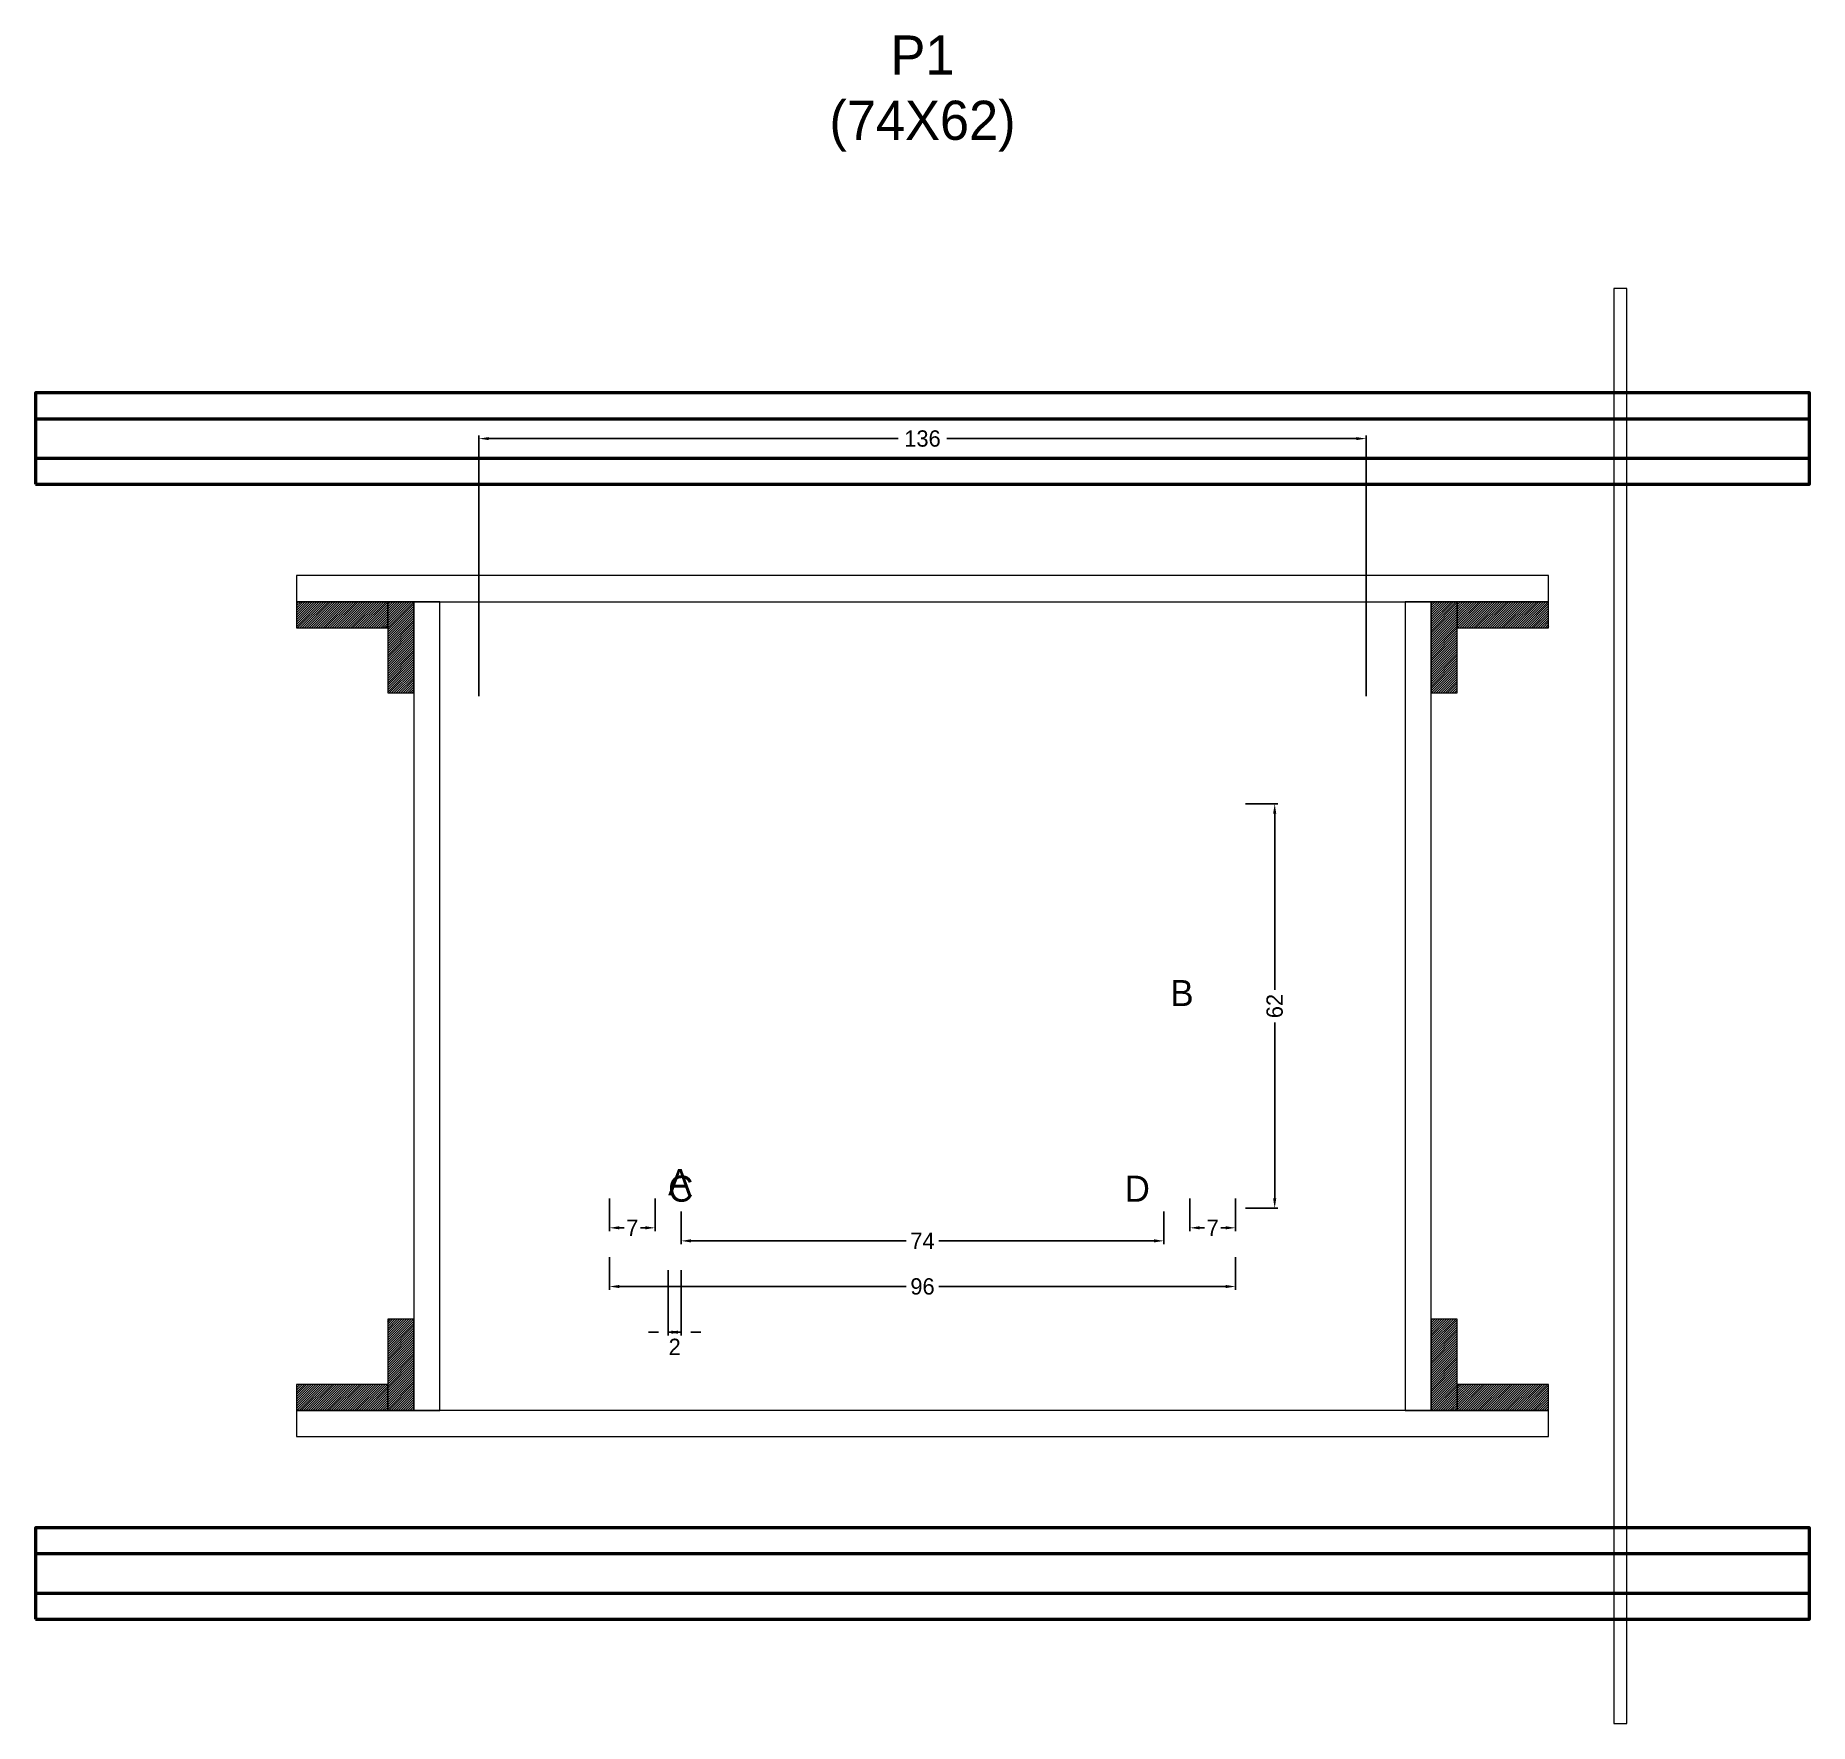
# Model space of a CAD drawing. Header units: centimetres. Extents: x -12000 to 4115, y -10266 to 2668.
# Drawn here: x -136 to 136, y 30 to 288.8 of the extents above; entities that cross this region are included whole.
import ezdxf

# ---------------------------------------------------------------- set-up
doc = ezdxf.new("R2010")
doc.units = ezdxf.units.CM
for name, color, linetype in [('COTA', 241, 'Continuous'), ('GRAVATA', 224, 'Continuous'), ('Hachura', 251, 'Continuous'), ('NOMENCLATURA', 7, 'Continuous'), ('SARRAFO', 251, 'Continuous')]:
    doc.layers.add(name, color=color, linetype=linetype)
doc.dimstyles.new('cotax2', dxfattribs={"dimtxt": 2.5, "dimasz": 1.5, "dimexe": 0.5, "dimexo": 0.5, "dimgap": 0.5, "dimtad": 1, "dimcen": 2.5, "dimazin": 3, "dimtfac": 1, "dimtmove": 0, "dimatfit": 3})

msp = doc.modelspace()

# ---------------------------------------------------------------- texts
at = {"layer": 'NOMENCLATURA'}
for s, p in [('B', (38, 140)), ('A', (-39, 111)), ('C', (-39, 110)), ('D', (31, 110))]:
    msp.add_text(s, height=4, dxfattribs=at).set_placement(p)
at = {"layer": 'NOMENCLATURA', "insert": (0, 271), "char_height": 6, "attachment_point": 8}
msp.add_mtext('P1\\P(74X62)', dxfattribs=at)

# ---------------------------------------------------------------- blocks, each defined once
blk = doc.blocks.new('_CLOSEDFILLED')
at = {"color": 0, "linetype": 'BYBLOCK'}
blk.add_solid([(-1, 0.16), (0, 0), (-1, -0.16)], dxfattribs=at)
blk = doc.blocks.new('*D14')
for p, q in [((-48, 101.5), (-48, 96.5)), ((48, 101.5), (48, 96.5)), ((-46.5, 97), (-2.5, 97)), ((2.5, 97), (46.5, 97))]:
    blk.add_line(p, q)
at = {"layer": 'Defpoints'}
for p in [(-48, 102), (48, 102), (-48, 97)]:
    blk.add_point(p, dxfattribs=at)
at = {"layer": 'COTA', "xscale": 1.5, "yscale": 1.5, "rotation": 180}
blk.add_blockref('_CLOSEDFILLED', (-48, 97), dxfattribs=at)
at = {"layer": 'COTA', "xscale": 1.5, "yscale": 1.5}
blk.add_blockref('_CLOSEDFILLED', (48, 97), dxfattribs=at)
at = {"layer": 'COTA', "insert": (0, 97), "char_height": 2.5, "attachment_point": 5}
blk.add_mtext('96', dxfattribs=at)
blk = doc.blocks.new('*D15')
for p, q in [((-37, 108.5), (-37, 103.5)), ((37, 108.5), (37, 103.5)), ((-35.5, 104), (-2.5, 104)), ((2.5, 104), (35.5, 104))]:
    blk.add_line(p, q)
at = {"layer": 'Defpoints'}
for p in [(-37, 109), (37, 109), (-37, 104)]:
    blk.add_point(p, dxfattribs=at)
at = {"layer": 'COTA', "xscale": 1.5, "yscale": 1.5, "rotation": 180}
blk.add_blockref('_CLOSEDFILLED', (-37, 104), dxfattribs=at)
at = {"layer": 'COTA', "xscale": 1.5, "yscale": 1.5}
blk.add_blockref('_CLOSEDFILLED', (37, 104), dxfattribs=at)
at = {"layer": 'COTA', "insert": (0, 104), "char_height": 2.5, "attachment_point": 5}
blk.add_mtext('74', dxfattribs=at)
blk = doc.blocks.new('*D16')
for p, q in [((49.5, 171), (54.5, 171)), ((54, 142.5), (54, 169.5)), ((54, 110.5), (54, 137.5)), ((49.5, 109), (54.5, 109))]:
    blk.add_line(p, q)
at = {"layer": 'Defpoints'}
for p in [(49, 171), (49, 109), (54, 109)]:
    blk.add_point(p, dxfattribs=at)
at = {"layer": 'COTA', "xscale": 1.5, "yscale": 1.5}
for p, rotation in [((54, 171), 90), ((54, 109), 270)]:
    blk.add_blockref('_CLOSEDFILLED', p, dxfattribs=dict(at, rotation=rotation))
at = {"layer": 'COTA', "insert": (54, 140), "char_height": 2.5, "attachment_point": 5, "rotation": 90}
blk.add_mtext('62', dxfattribs=at)
blk = doc.blocks.new('*D17')
for p, q in [((-48, 110.5), (-48, 105.5)), ((-41, 110.5), (-41, 105.5)), ((-46.5, 106), (-45.75, 106)), ((-43.25, 106), (-42.5, 106))]:
    blk.add_line(p, q)
at = {"layer": 'Defpoints'}
for p in [(-48, 111), (-41, 111), (-48, 106)]:
    blk.add_point(p, dxfattribs=at)
at = {"layer": 'COTA', "xscale": 1.5, "yscale": 1.5, "rotation": 180}
blk.add_blockref('_CLOSEDFILLED', (-48, 106), dxfattribs=at)
at = {"layer": 'COTA', "xscale": 1.5, "yscale": 1.5}
blk.add_blockref('_CLOSEDFILLED', (-41, 106), dxfattribs=at)
at = {"layer": 'COTA', "insert": (-44.5, 106), "char_height": 2.5, "attachment_point": 5}
blk.add_mtext('7', dxfattribs=at)
blk = doc.blocks.new('*D18')
for p, q in [((41, 110.5), (41, 105.5)), ((48, 110.5), (48, 105.5)), ((42.5, 106), (43.25, 106)), ((45.75, 106), (46.5, 106))]:
    blk.add_line(p, q)
at = {"layer": 'Defpoints'}
for p in [(41, 111), (48, 111), (41, 106)]:
    blk.add_point(p, dxfattribs=at)
at = {"layer": 'COTA', "xscale": 1.5, "yscale": 1.5, "rotation": 180}
blk.add_blockref('_CLOSEDFILLED', (41, 106), dxfattribs=at)
at = {"layer": 'COTA', "xscale": 1.5, "yscale": 1.5}
blk.add_blockref('_CLOSEDFILLED', (48, 106), dxfattribs=at)
at = {"layer": 'COTA', "insert": (44.5, 106), "char_height": 2.5, "attachment_point": 5}
blk.add_mtext('7', dxfattribs=at)
blk = doc.blocks.new('*D19')
for p, q in [((-68, 187.5), (-68, 227.5)), ((-66.5, 227), (-3.75, 227)), ((3.75, 227), (66.5, 227)), ((68, 187.5), (68, 227.5))]:
    blk.add_line(p, q)
at = {"layer": 'Defpoints'}
for p in [(-68, 227), (-68, 187), (68, 187)]:
    blk.add_point(p, dxfattribs=at)
at = {"layer": 'COTA', "xscale": 1.5, "yscale": 1.5, "rotation": 180}
blk.add_blockref('_CLOSEDFILLED', (-68, 227), dxfattribs=at)
at = {"layer": 'COTA', "xscale": 1.5, "yscale": 1.5}
blk.add_blockref('_CLOSEDFILLED', (68, 227), dxfattribs=at)
at = {"layer": 'COTA', "insert": (0, 227), "char_height": 2.5, "attachment_point": 5}
blk.add_mtext('136', dxfattribs=at)

# ---------------------------------------------------------------- dimensions: what is measured, and where the dimension line sits
at = {"layer": 'COTA'}
for base, p1, p2, picture, middle in [((-68, 227), (-68, 187), (68, 187), '*D19', (0, 227)), ((-48, 106), (-48, 111), (-41, 111), '*D17', (-44.5, 106)), ((-37, 104), (-37, 109), (37, 109), '*D15', (0, 104)), ((41, 106), (41, 111), (48, 111), '*D18', (44.5, 106)), ((-48, 97), (-48, 102), (48, 102), '*D14', (0, 97))]:
    dim = msp.add_linear_dim(base=base, p1=p1, p2=p2, dimstyle='cotax2', dxfattribs=at)
    dim.commit()
    dim.dimension.update_dxf_attribs({"geometry": picture, "text_midpoint": middle})
dim = msp.add_linear_dim(base=(54, 109), p1=(49, 109), p2=(49, 171), angle=90, dimstyle='cotax2', dxfattribs=at)
dim.commit()
dim.dimension.update_dxf_attribs({"geometry": '*D16', "text_midpoint": (54, 140)})
msp.add_linear_dim(base=(-37, 90), p1=(-37, 100), p2=(-39, 100), dimstyle='cotax2', dxfattribs=at).render()

# ---------------------------------------------------------------- hatches: boundary and pattern name
at = {"layer": 'SARRAFO'}
h = msp.add_hatch(dxfattribs=at)
h.set_pattern_fill('SOLID', scale=2)
h.paths.add_polyline_path([(-96, 198), (-82, 198), (-82, 202), (-96, 202)])
h = msp.add_hatch(dxfattribs=at)
h.set_pattern_fill('SOLID', scale=2)
h.paths.add_polyline_path([(-82, 188), (-78, 188), (-78, 202), (-82, 202)])
h = msp.add_hatch(dxfattribs=at)
h.set_pattern_fill('SOLID', scale=2)
h.paths.add_polyline_path([(78, 188), (82, 188), (82, 202), (78, 202)])
h = msp.add_hatch(dxfattribs=at)
h.set_pattern_fill('SOLID', scale=2)
h.paths.add_polyline_path([(82, 198), (96, 198), (96, 202), (82, 202)])
h = msp.add_hatch(dxfattribs=at)
h.set_pattern_fill('SOLID', scale=2)
h.paths.add_polyline_path([(-82, 78), (-78, 78), (-78, 92), (-82, 92)])
h = msp.add_hatch(dxfattribs=at)
h.set_pattern_fill('SOLID', scale=2)
h.paths.add_polyline_path([(78, 78), (82, 78), (82, 92), (78, 92)])
h = msp.add_hatch(dxfattribs=at)
h.set_pattern_fill('SOLID', scale=2)
h.paths.add_polyline_path([(-96, 78), (-82, 78), (-82, 82), (-96, 82)])
h = msp.add_hatch(dxfattribs=at)
h.set_pattern_fill('SOLID', scale=2)
h.paths.add_polyline_path([(82, 78), (96, 78), (96, 82), (82, 82)])

# ---------------------------------------------------------------- linework, layer by layer
at = {"layer": 'GRAVATA', "lineweight": 50}
for points in [[(-136, 220), (136, 220), (136, 234), (-136, 234)], [(-136, 224), (136, 224), (136, 230), (-136, 230)], [(-136, 46), (136, 46), (136, 60), (-136, 60)], [(-136, 50), (136, 50), (136, 56), (-136, 56)]]:
    msp.add_lwpolyline(points, close=True, dxfattribs=at)
at = {"layer": 'Hachura', "lineweight": 13}
msp.add_lwpolyline([(106, 30), (108, 30), (108, 250), (106, 250)], close=True, dxfattribs=at)
at = {"layer": 'Hachura', "lineweight": 18}
for points in [[(-96, 202), (96, 202), (96, 206), (-96, 206)], [(-78, 78), (-74, 78), (-74, 202), (-78, 202)], [(74, 78), (78, 78), (78, 202), (74, 202)], [(-96, 74), (96, 74), (96, 78), (-96, 78)]]:
    msp.add_lwpolyline(points, close=True, dxfattribs=at)
at = {"layer": 'SARRAFO', "lineweight": 13}
for points in [[(-96, 198), (-82, 198), (-82, 202), (-96, 202)], [(-82, 188), (-78, 188), (-78, 202), (-82, 202)], [(78, 188), (82, 188), (82, 202), (78, 202)], [(82, 198), (96, 198), (96, 202), (82, 202)], [(-82, 78), (-78, 78), (-78, 92), (-82, 92)], [(78, 78), (82, 78), (82, 92), (78, 92)], [(-96, 78), (-82, 78), (-82, 82), (-96, 82)], [(82, 78), (96, 78), (96, 82), (82, 82)]]:
    msp.add_lwpolyline(points, close=True, dxfattribs=at)

msp.set_redraw_order([(e.dxf.handle, doc.entitydb.next_handle()) for e in msp.query("TEXT MTEXT ATTDEF DIMENSION ARC_DIMENSION")])  # texts and dimensions are drawn at this point

doc.saveas('drawing.dxf')
